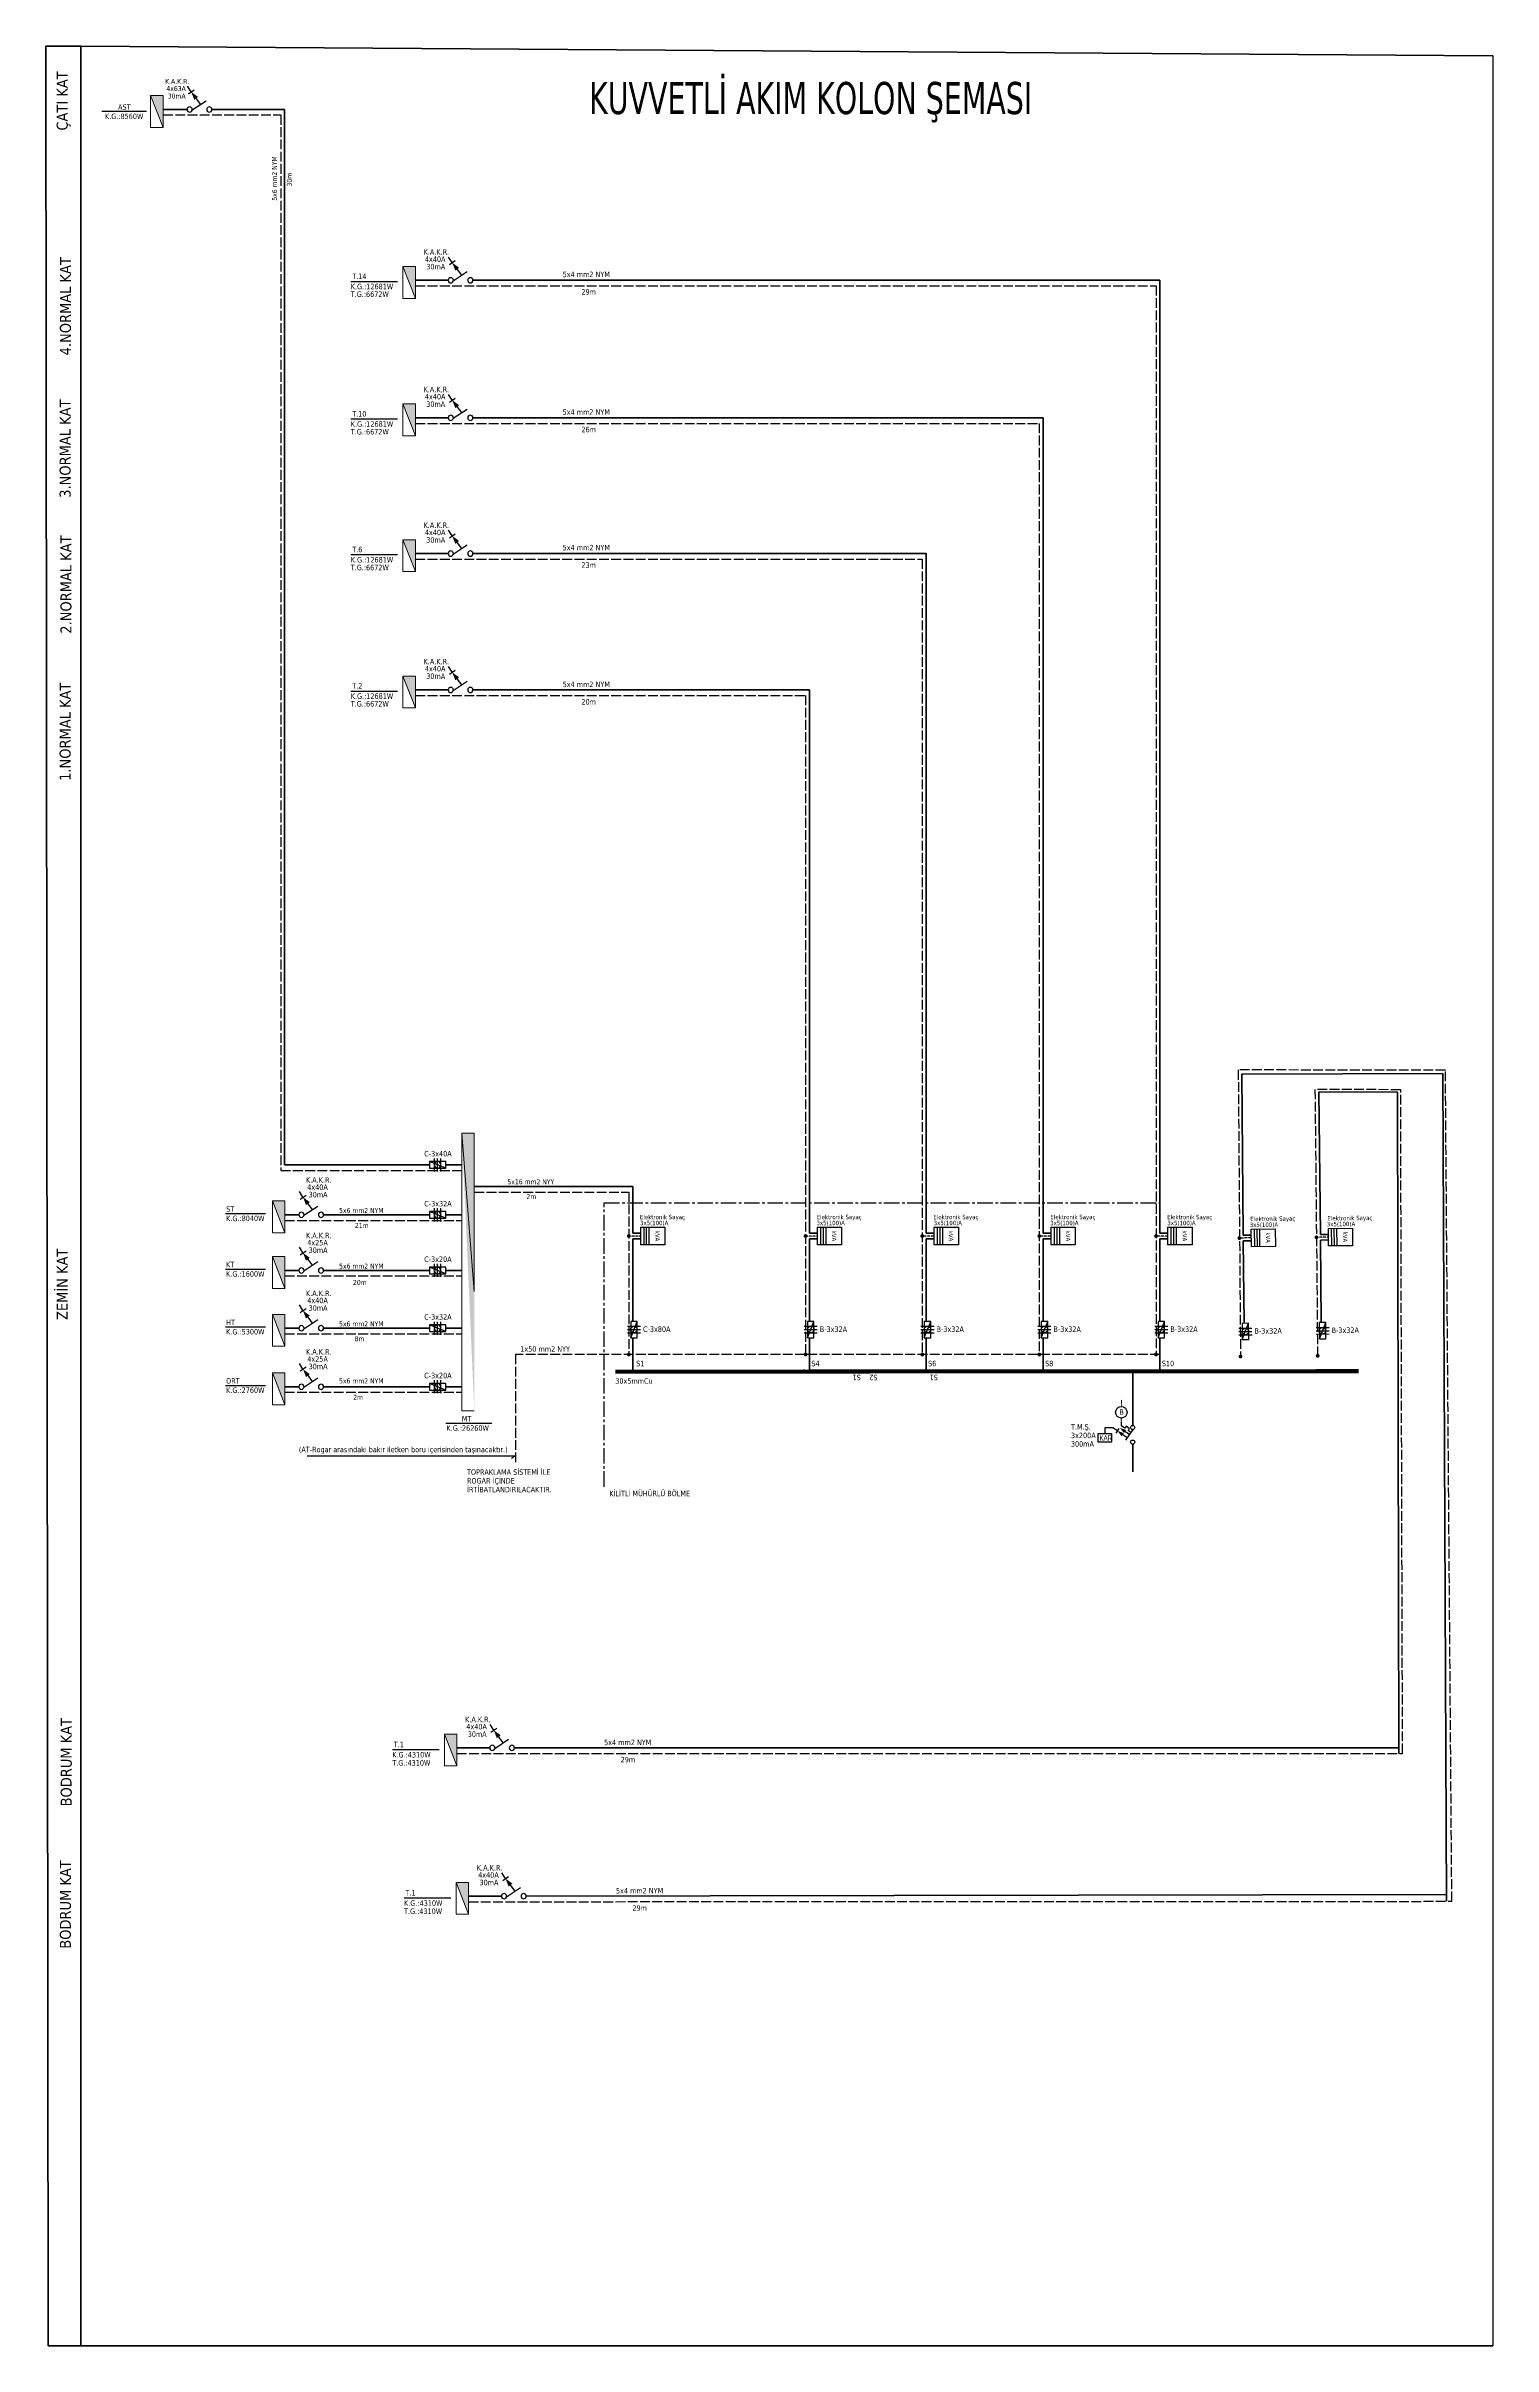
# Model space of a CAD drawing. Header units: millimetres. Extents: x -1335 to 33749, y 2338 to 5277.
# Drawn here: x 17846 to 19618, y 2413 to 5232 of the extents above; entities that cross this region are included whole.
import ezdxf

# ---------------------------------------------------------------- set-up
doc = ezdxf.new("R2010")
doc.units = ezdxf.units.MM
for name, pattern in [('ACAD_ISO02W100', [15, 12, -3]), ('CENTER2', [28.575, 19.05, -3.175, 3.175, -3.175]), ('DASHDOT2', [0.5, 0.25, -0.125, 0, -0.125]), ('HIDDEN', [0.375, 0.25, -0.125])]:
    doc.linetypes.add(name, pattern=pattern)
for name, color, linetype in [('00-04', 11, 'Continuous'), ('00-ELKYAZ', 141, 'Continuous'), ('025', 7, 'Continuous'), ('04', 11, 'Continuous'), ('KOLON SEMASI', 7, 'Continuous')]:
    doc.layers.add(name, color=color, linetype=linetype)
for name, color, linetype, lineweight in [('AHAT', 4, 'Continuous', 50), ('AYD-HAT', 241, 'Continuous', 20), ('DUVAR', 7, 'Continuous', 53), ('giriş kablo', 6, 'Continuous', 70), ('Linye-23', 220, 'Continuous', 25), ('PRIZ-ARM', 2, 'Continuous', 20), ('PRİZ', 140, 'Continuous', 30), ('SEMBOL', 51, 'Continuous', 0)]:
    doc.layers.add(name, color=color, linetype=linetype, lineweight=lineweight)
doc.styles.add('EREN', font='1simpl~1.shx', dxfattribs={"height": 2})
doc.styles.add('ROMANS', font='tahoma.ttf')

# ---------------------------------------------------------------- blocks, each defined once
blk = doc.blocks.new('AT')
at = {"layer": 'PRIZ-ARM', "color": 7}
blk.add_line((-28.9, 0), (28.9, 22.6), dxfattribs=at)
at = {"layer": 'PRIZ-ARM', "color": 4}
for p, q in [((-28.9, 0), (-28.9, 22.6)), ((-28.9, 22.6), (28.9, 22.6)), ((28.9, 0), (-28.9, 0)), ((28.9, 22.6), (28.9, 0))]:
    blk.add_line(p, q, dxfattribs=at)
at = {"layer": 'PRIZ-ARM', "color": 7}
blk.add_solid([(28.9, 22.6), (28.9, 0), (-28.9, 0)], dxfattribs=at)
blk = doc.blocks.new('KAR')
at = {"color": 11, "linetype": 'Continuous'}
for p, q in [((-6.3, 27.2), (-0.8, 35.7)), ((-7.9, -0.7), (-29, 13.5)), ((-20.8, 7.9), (-11.5, 20.6)), ((-2, 24.2), (-11, 30.3))]:
    blk.add_line(p, q, dxfattribs=at)
blk.add_lwpolyline([(-13.9, 17.1, 7.33, 0, 0), (-6.3, 27.1, 0, 0, 0)], format="xyseb", dxfattribs=at)
at = {"color": 11}
for centre in [(-34, 0), (-4, 0)]:
    blk.add_circle(centre, 4, dxfattribs=at)
blk = doc.blocks.new('B')
at = {"layer": 'SEMBOL'}
h = blk.add_hatch(color=256, dxfattribs=at)
edge = h.paths.add_edge_path()
edge.add_arc((0, 0), 3.48, 540, 900, ccw=False)
blk = doc.blocks.new('3AOS')
at = {"color": 11, "linetype": 'Continuous'}
for p, q in [((0, -5), (0, 5)), ((0, 5), (25, 5)), ((7.5, -10), (7.5, 10)), ((12.5, -10), (12.5, 10)), ((17.5, -10), (17.5, 10)), ((25, 5), (25, -5)), ((25, -5), (0, -5))]:
    blk.add_line(p, q, dxfattribs=at)
at = {"color": 11}
blk.add_line((0, -5), (25, 5), dxfattribs=at)
blk.add_circle((12.5, 0), 5, dxfattribs=at)
blk = doc.blocks.new('TOR')
at = {"color": 11, "linetype": 'Continuous'}
for p, q in [((-8, 0), (-28, 13.5)), ((-24.1, 10.9), (-15.5, 22.7)), ((-17.4, 6.4), (-9.5, 18)), ((-6, 26.3), (-15, 32.4)), ((-13.3, 3.6), (-9.6, 9)), ((-10.3, 29.3), (-4.8, 37.8)), ((-5.9, 6.5), (-9.6, 9)), ((-5.9, 6.5), (-1.7, 12.7)), ((-5.4, 15.2), (-0.8, 21.8)), ((-1.7, 12.7), (-5.4, 15.2))]:
    blk.add_line(p, q, dxfattribs=at)
for points in [[(-17.9, 19.2, 7.33, 0, 0), (-10.3, 29.3, 0, 0, 0)], [(-11.7, 14.6, 7.05, 0, 0), (-4.7, 24.5, 0, 0, 0)]]:
    blk.add_lwpolyline(points, format="xyseb", dxfattribs=at)
at = {"color": 11}
for centre in [(-32, 0), (-4, 0)]:
    blk.add_circle(centre, 4, dxfattribs=at)

msp = doc.modelspace()

# ---------------------------------------------------------------- linework, layer by layer
at = {"color": 11, "linetype": 'Continuous'}
for p, q in [((18569.9, 3669.1), (18561.9, 3669.1)), ((18561.9, 3669.1), (18561.9, 3649.1)), ((18569.9, 3649.1), (18569.9, 3669.1)), ((18786.4, 3669.1), (18778.4, 3669.1)), ((18778.4, 3669.1), (18778.4, 3649.1)), ((18786.4, 3649.1), (18786.4, 3669.1)), ((18929.5, 3669.1), (18921.5, 3669.1)), ((18921.5, 3669.1), (18921.5, 3649.1)), ((18929.5, 3649.1), (18929.5, 3669.1)), ((19072.8, 3669.1), (19064.8, 3669.1)), ((19064.8, 3669.1), (19064.8, 3649.1)), ((19072.8, 3649.1), (19072.8, 3669.1)), ((19215.9, 3669.1), (19207.9, 3669.1)), ((19207.9, 3669.1), (19207.9, 3649.1)), ((19215.9, 3649.1), (19215.9, 3669.1)), ((19318.9, 3666.8), (19310.9, 3666.7)), ((19310.9, 3666.7), (19311.1, 3646.7)), ((19319.1, 3646.8), (19318.9, 3666.8)), ((19413.4, 3667.7), (19405.4, 3667.6)), ((19405.4, 3667.6), (19405.6, 3647.6)), ((19413.6, 3647.7), (19413.4, 3667.7)), ((18557.9, 3663.1), (18573.9, 3663.1)), ((18557.9, 3659.1), (18573.9, 3659.1)), ((18557.9, 3655.1), (18573.9, 3655.1)), ((18561.9, 3649.1), (18569.9, 3649.1)), ((18774.4, 3663.1), (18790.4, 3663.1)), ((18774.4, 3659.1), (18790.4, 3659.1)), ((18774.4, 3655.1), (18790.4, 3655.1)), ((18778.4, 3649.1), (18786.4, 3649.1)), ((18917.5, 3663.1), (18933.5, 3663.1)), ((18917.5, 3659.1), (18933.5, 3659.1)), ((18917.5, 3655.1), (18933.5, 3655.1)), ((18921.5, 3649.1), (18929.5, 3649.1)), ((19060.8, 3663.1), (19076.8, 3663.1)), ((19060.8, 3659.1), (19076.8, 3659.1)), ((19060.8, 3655.1), (19076.8, 3655.1)), ((19064.8, 3649.1), (19072.8, 3649.1)), ((19203.9, 3663.1), (19219.9, 3663.1)), ((19203.9, 3659.1), (19219.9, 3659.1)), ((19203.9, 3655.1), (19219.9, 3655.1)), ((19207.9, 3649.1), (19215.9, 3649.1)), ((19307, 3660.7), (19323, 3660.8)), ((19307, 3656.7), (19323, 3656.8)), ((19307.1, 3652.7), (19323.1, 3652.8)), ((19311.1, 3646.7), (19319.1, 3646.8)), ((19401.5, 3661.6), (19417.4, 3661.7)), ((19401.5, 3657.6), (19417.5, 3657.7)), ((19401.5, 3653.6), (19417.5, 3653.7)), ((19405.6, 3647.6), (19413.6, 3647.7))]:
    msp.add_line(p, q, dxfattribs=at)
at = {"color": 11}
for p, q in [((18561.9, 3649.1), (18569.9, 3669.1)), ((18778.4, 3649.1), (18786.4, 3669.1)), ((18921.5, 3649.1), (18929.5, 3669.1)), ((19064.8, 3649.1), (19072.8, 3669.1)), ((19207.9, 3649.1), (19215.9, 3669.1)), ((19311.1, 3646.7), (19318.9, 3666.8)), ((19405.6, 3647.6), (19413.4, 3667.7))]:
    msp.add_line(p, q, dxfattribs=at)
for centre in [(18565.9, 3659.1), (18782.4, 3659.1), (18925.5, 3659.1), (19068.8, 3659.1), (19211.9, 3659.1), (19315, 3656.7), (19409.5, 3657.6)]:
    msp.add_circle(centre, 4, dxfattribs=at)
at = {"layer": '00-04', "color": 2}
for p, q in [((19152.8, 3538.5), (19142.6, 3538.5)), ((19142.6, 3538.5), (19142.6, 3531.5))]:
    msp.add_line(p, q, dxfattribs=at)
msp.add_lwpolyline([(19134.4, 3531.5), (19150.8, 3531.5), (19150.8, 3520.9), (19134.4, 3520.9)], close=True, dxfattribs=at)
at = {"layer": 'AHAT'}
for p, q in [((17989, 5154.2), (18018.4, 5154.2)), ((18048.8, 5154.2), (18137.8, 5154.2)), ((18137.8, 5154.2), (18137.8, 3860.9)), ((18298.1, 4944.9), (18338.2, 4944.9)), ((18368.6, 4944.9), (19210.3, 4944.9)), ((19210.3, 4944.9), (19210.3, 3777.1)), ((18298.1, 4776.4), (18338.2, 4776.4)), ((18368.6, 4776.4), (19067.2, 4776.4)), ((19067.2, 4776.4), (19067.2, 3777.1)), ((18298.1, 4610), (18338.2, 4610)), ((18368.6, 4610), (18923.9, 4610)), ((18923.9, 4610), (18923.9, 3777.1)), ((18298.1, 4442.9), (18338.2, 4442.9)), ((18368.6, 4442.9), (18780.8, 4442.9)), ((18780.8, 4442.9), (18780.8, 3777.1)), ((19556.9, 3972.7), (19310.8, 3972)), ((19310.8, 3972), (19312.3, 3774.7)), ((19405.1, 3950.3), (19406.8, 3775.6)), ((19501.2, 3950.2), (19405.1, 3950.3)), ((19502.8, 3139.7), (19501.2, 3950.2)), ((19561.4, 2958.4), (19556.9, 3972.7)), ((18137.8, 3860.9), (18315.3, 3860.9)), ((18335.3, 3860.9), (18355.1, 3860.9)), ((18370.3, 3834.2), (18564.3, 3834.2)), ((18564.3, 3834.2), (18564.3, 3777.1)), ((18138.1, 3799.7), (18155.3, 3799.7)), ((18185.6, 3799.7), (18315.3, 3799.7)), ((18335.3, 3799.7), (18355.1, 3799.7)), ((18574.2, 3777.1), (18564.3, 3777.1)), ((18790.7, 3777.1), (18780.8, 3777.1)), ((18933.8, 3777.1), (18923.9, 3777.1)), ((19077.1, 3777.1), (19067.2, 3777.1)), ((19220.1, 3777.1), (19210.3, 3777.1)), ((18574.2, 3770.3), (18564.3, 3770.3)), ((18564.3, 3770.3), (18564.3, 3669.1)), ((18790.7, 3770.3), (18780.8, 3770.3)), ((18780.8, 3770.3), (18780.8, 3669.1)), ((18933.8, 3770.3), (18923.9, 3770.3)), ((18923.9, 3770.3), (18923.9, 3669.1)), ((19077.1, 3770.3), (19067.2, 3770.3)), ((19067.2, 3770.3), (19067.2, 3669.1)), ((19220.1, 3770.3), (19210.3, 3770.3)), ((19210.3, 3770.3), (19210.3, 3669.1)), ((19322.2, 3774.8), (19312.3, 3774.7)), ((19322.2, 3768), (19312.4, 3767.9)), ((19312.4, 3767.9), (19313.3, 3666.7)), ((19416.6, 3775.7), (19406.8, 3775.6)), ((19416.7, 3768.9), (19406.8, 3768.8)), ((19406.8, 3768.8), (19407.8, 3667.6)), ((18138.1, 3731.5), (18155.3, 3731.5)), ((18185.6, 3731.5), (18315.3, 3731.5)), ((18335.3, 3731.5), (18355.1, 3731.5)), ((18138.1, 3660.7), (18155.3, 3660.7)), ((18185.6, 3660.7), (18315.3, 3660.7)), ((18335.3, 3660.7), (18355.1, 3660.7)), ((18564.3, 3649.1), (18564.3, 3607.5)), ((18780.8, 3649.1), (18780.8, 3607.5)), ((18923.9, 3649.1), (18923.9, 3607.5)), ((19067.2, 3649.1), (19067.2, 3607.5)), ((19210.3, 3649.1), (19210.3, 3607.5)), ((18774.1, 3607.7), (18774.1, 3610.2)), ((18868.6, 3607.7), (18868.6, 3610.2)), ((18138.1, 3589), (18155.3, 3589)), ((18185.6, 3589), (18315.3, 3589)), ((18335.3, 3589), (18355.1, 3589)), ((18348.9, 3146.4), (18389.1, 3146.4)), ((18419.5, 3146.4), (19502.8, 3146.4)), ((18363.3, 2964.6), (18403.5, 2964.6)), ((18433.9, 2964.6), (19561.4, 2966.7))]:
    msp.add_line(p, q, dxfattribs=at)
at = {"layer": 'AYD-HAT', "color": 4, "linetype": 'DASHDOT2'}
msp.add_line((19163, 3564.7), (19163, 3572.9), dxfattribs=at)
at = {"layer": 'DUVAR'}
for p, q in [((17848.1, 2413.5), (17845.5, 5232)), ((17845.5, 5232), (17888.3, 5231.9)), ((17888.3, 2413.5), (17888.3, 5231.9)), ((17888.3, 5231.9), (19618.3, 5220)), ((19618.3, 2413.5), (17848.1, 2413.5))]:
    msp.add_line(p, q, dxfattribs=at)
at = {"layer": 'giriş kablo'}
for p, q in [((19176.9, 3541.6), (19176.9, 3607.5)), ((19176.9, 3518.6), (19176.9, 3484.9))]:
    msp.add_line(p, q, dxfattribs=at)
at = {"layer": 'KOLON SEMASI', "color": 7}
for p, q in [((17968.8, 5151.7), (17914, 5151.7)), ((18276.2, 4943.2), (18219.1, 4943.2)), ((18276.2, 4774.7), (18219.1, 4774.7)), ((18276.2, 4608.3), (18219.1, 4608.3)), ((18276.2, 4441.2), (18219.1, 4441.2)), ((18065.4, 3801.2), (18114.6, 3801.2)), ((18577.9, 3784.5), (18577.9, 3762.9)), ((18581, 3784.5), (18581, 3762.9)), ((18584.2, 3784.5), (18584.2, 3762.9)), ((18794.4, 3784.5), (18794.4, 3762.9)), ((18797.6, 3784.5), (18797.6, 3762.9)), ((18800.8, 3784.5), (18800.8, 3762.9)), ((18937.4, 3784.5), (18937.4, 3762.9)), ((18940.6, 3784.5), (18940.6, 3762.9)), ((18943.8, 3784.5), (18943.8, 3762.9)), ((19080.8, 3784.5), (19080.8, 3762.9)), ((19084, 3784.5), (19084, 3762.9)), ((19087.2, 3784.5), (19087.2, 3762.9)), ((19223.8, 3784.5), (19223.8, 3762.9)), ((19227, 3784.5), (19227, 3762.9)), ((19230.2, 3784.5), (19230.2, 3762.9)), ((19325.8, 3782.2), (19326, 3760.6)), ((19329, 3782.2), (19329.2, 3760.6)), ((19332.2, 3782.3), (19332.4, 3760.7)), ((19420.2, 3783.1), (19420.4, 3761.5)), ((19423.4, 3783.1), (19423.6, 3761.6)), ((19426.6, 3783.2), (19426.8, 3761.6)), ((18065.4, 3733.1), (18114.6, 3733.1)), ((18065.4, 3662.3), (18114.6, 3662.3)), ((18065.4, 3590.6), (18114.6, 3590.6)), ((18335.3, 3544.2), (18391.6, 3544.2)), ((18327.1, 3143.9), (18269.9, 3143.9)), ((18341.5, 2962.1), (18284.4, 2962.1))]:
    msp.add_line(p, q, dxfattribs=at)
at = {"layer": 'KOLON SEMASI', "color": 7, "linetype": 'ACAD_ISO02W100'}
for p, q in [((17989, 5147.5), (18133.1, 5147.5)), ((18133.1, 5147.5), (18133.1, 3854.2)), ((18298.1, 4938.1), (19205.5, 4938.1)), ((19205.5, 4938.1), (19205.5, 3628.5)), ((18298.1, 4769.6), (19062.5, 4769.6)), ((19062.5, 4769.6), (19062.5, 3628.5)), ((18298.1, 4603.2), (18919.1, 4603.2)), ((18919.1, 4603.2), (18919.1, 3628.5)), ((18298.1, 4436.1), (18776.1, 4436.1)), ((18776.1, 4436.1), (18776.1, 3628.5)), ((19306.2, 3977.3), (19309, 3626)), ((19560, 3976.8), (19306.2, 3977.3)), ((19567.9, 2958.4), (19560, 3976.8)), ((19400.2, 3953.3), (19403.5, 3626.9)), ((19505.2, 3953), (19400.2, 3953.3)), ((19507.5, 3139.7), (19505.2, 3953)), ((18133.1, 3854.2), (18355.1, 3854.2)), ((18370.3, 3827.5), (18559.6, 3827.5)), ((18559.6, 3827.5), (18559.6, 3628.5)), ((18138.1, 3792.9), (18355.1, 3792.9)), ((18138.1, 3724.8), (18355.1, 3724.8)), ((18138.1, 3654), (18355.1, 3654)), ((18420.8, 3628.5), (18420.8, 3495.2)), ((19210.3, 3628.5), (18420.8, 3628.5)), ((18138.1, 3582.3), (18355.1, 3582.3)), ((18348.9, 3139.7), (19507.5, 3139.7)), ((18363.3, 2957.9), (19567.9, 2958.4))]:
    msp.add_line(p, q, dxfattribs=at)
at = {"layer": 'KOLON SEMASI', "color": 2, "linetype": 'CENTER2'}
for p, q in [((18529.3, 3814.4), (19210.3, 3814.4)), ((18529.3, 3466.3), (18529.3, 3814.4))]:
    msp.add_line(p, q, dxfattribs=at)
at = {"layer": 'KOLON SEMASI', "color": 7, "linetype": 'HIDDEN'}
for p, q in [((18574.2, 3773.7), (18559.6, 3773.7)), ((18790.7, 3773.7), (18776.1, 3773.7)), ((18933.8, 3773.7), (18919.1, 3773.7)), ((19077.1, 3773.7), (19062.5, 3773.7)), ((19220.1, 3773.7), (19205.5, 3773.7)), ((19322.2, 3771.4), (19307.6, 3771.2)), ((19416.7, 3772.3), (19402.1, 3772.1))]:
    msp.add_line(p, q, dxfattribs=at)
at = {"layer": 'KOLON SEMASI', "color": 2, "linetype": 'DASHDOT2'}
msp.add_line((19163, 3541.1), (19163, 3550.6), dxfattribs=at)
at = {"layer": 'KOLON SEMASI', "color": 2}
for points in [[(18603.7, 3784.5), (18603.7, 3762.9), (18574.2, 3762.9), (18574.2, 3784.5)], [(18820.2, 3784.5), (18820.2, 3762.9), (18790.7, 3762.9), (18790.7, 3784.5)], [(18963.3, 3784.5), (18963.3, 3762.9), (18933.8, 3762.9), (18933.8, 3784.5)], [(19106.6, 3784.5), (19106.6, 3762.9), (19077.1, 3762.9), (19077.1, 3784.5)], [(19249.7, 3784.5), (19249.7, 3762.9), (19220.1, 3762.9), (19220.1, 3784.5)], [(19351.6, 3782.5), (19351.8, 3760.9), (19322.3, 3760.6), (19322.1, 3782.2)], [(19446.1, 3783.4), (19446.3, 3761.8), (19416.8, 3761.5), (19416.6, 3783.1)]]:
    msp.add_lwpolyline(points, close=True, dxfattribs=at)
at = {"layer": 'KOLON SEMASI', "color": 1, "const_width": 4.95}
msp.add_lwpolyline([(19453.8, 3608.1), (18543, 3607.5)], dxfattribs=at)
at = {"layer": 'KOLON SEMASI', "color": 2}
msp.add_circle((19163, 3557.7), 7.03, dxfattribs=at)
at = {"layer": 'Linye-23'}
msp.add_line((19618.3, 5220), (19618.3, 2413.5), dxfattribs=at)
at = {"layer": 'PRIZ-ARM', "color": 4}
for p, q in [((18355.1, 3899.6), (18370.3, 3899.6)), ((18355.1, 3559.3), (18355.1, 3899.6)), ((18370.3, 3899.6), (18370.3, 3705.6)), ((18370.3, 3559.3), (18355.1, 3559.3))]:
    msp.add_line(p, q, dxfattribs=at)
at = {"layer": 'PRIZ-ARM', "color": 7}
msp.add_line((18370.3, 3705.6), (18355.1, 3899.6), dxfattribs=at)
msp.add_solid([(18355.1, 3899.6), (18370.3, 3899.6), (18370.3, 3559.3)], dxfattribs=at)
at = {"layer": 'PRİZ'}
for p, q in [((18165.6, 3504.5), (18420.8, 3504.5)), ((18420.8, 3504.5), (18415.9, 3501.1))]:
    msp.add_line(p, q, dxfattribs=at)

# ---------------------------------------------------------------- block references
at = {"layer": '00-04', "xscale": -0.7993541542804317, "yscale": 0.7993541542804317, "zscale": 0.7993541542804317}
for name, p in [('KAR', (18018.4, 5154.2)), ('KAR', (18338.2, 4944.9)), ('KAR', (18338.2, 4776.4)), ('KAR', (18338.2, 4610)), ('KAR', (18338.2, 4442.9)), ('3AOS', (18335.3, 3860.9)), ('KAR', (18155.3, 3799.7)), ('3AOS', (18335.3, 3799.7)), ('KAR', (18155.3, 3731.5)), ('3AOS', (18335.3, 3731.5)), ('KAR', (18155.3, 3660.7)), ('3AOS', (18335.3, 3660.7)), ('KAR', (18155.3, 3589)), ('3AOS', (18335.3, 3589)), ('KAR', (18389.1, 3146.4)), ('KAR', (18403.5, 2964.6))]:
    msp.add_blockref(name, p, dxfattribs=at)
at = {"layer": '00-04', "color": 2, "xscale": 0.6394833234208559, "yscale": 0.6394833234208559, "zscale": 0.6394833234208559, "rotation": 90}
msp.add_blockref('TOR', (19176.9, 3541.6), dxfattribs=at)
at = {"layer": 'KOLON SEMASI'}
for name, p, xscale, yscale, zscale, rotation in [('AT', (17989, 5151.7), 0.6756638509829432, 0.6756638509829432, 0.6756638509829432, 90), ('AT', (18298.1, 4942.3), 0.6756638509829432, 0.6756638509829432, 0.6756638509829432, 90), ('AT', (18298.1, 4773.8), 0.6756638509829432, 0.6756638509829432, 0.6756638509829432, 90), ('AT', (18298.1, 4607.4), 0.6756638509829432, 0.6756638509829432, 0.6756638509829432, 90), ('AT', (18298.1, 4440.4), 0.6756638509829432, 0.6756638509829432, 0.6756638509829432, 90), ('AT', (18138.1, 3797.1), 0.6756638509829432, 0.6756638509829432, 0.6756638509829432, 90), ('B', (19307.6, 3771.2), 0.6756638509800353, 0.6756638509800353, 0.6756638509800353, 0.550474606446889), ('B', (19402.1, 3772.1), 0.6756638509800353, 0.6756638509800353, 0.6756638509800353, 0.550474606446889), ('AT', (18138.1, 3729), 0.6756638509829432, 0.6756638509829432, 0.6756638509829432, 90), ('AT', (18138.1, 3658.2), 0.6756638509829432, 0.6756638509829432, 0.6756638509829432, 90), ('B', (19309, 3626), 0.6756638509800353, 0.6756638509800353, 0.6756638509800353, 0.550474606446889), ('B', (19403.5, 3626.9), 0.6756638509800353, 0.6756638509800353, 0.6756638509800353, 0.550474606446889), ('AT', (18138.1, 3586.5), 0.6756638509829432, 0.6756638509829432, 0.6756638509829432, 90), ('AT', (18348.9, 3143.9), 0.6756638509829432, 0.6756638509829432, 0.6756638509829432, 90), ('AT', (18363.3, 2962.1), 0.6756638509829432, 0.6756638509829432, 0.6756638509829432, 90)]:
    msp.add_blockref(name, p, dxfattribs=dict(at, xscale=xscale, yscale=yscale, zscale=zscale, rotation=rotation))
at = {"layer": 'KOLON SEMASI', "xscale": 0.6756638509800353, "yscale": 0.6756638509800353, "zscale": 0.6756638509800353}
for p in [(18559.6, 3773.7), (18776.1, 3773.7), (18919.1, 3773.7), (19062.5, 3773.7), (19205.5, 3773.7), (18559.6, 3628.5), (18776.1, 3628.5), (18919.1, 3628.5), (19062.5, 3628.5), (19205.5, 3628.5)]:
    msp.add_blockref('B', p, dxfattribs=at)

# ---------------------------------------------------------------- texts
at = {"layer": '00-ELKYAZ', "color": 2, "style": 'EREN', "width": 0.7}
msp.add_text('KAR', height=6.39, dxfattribs=at).set_placement((19136.2, 3523))
at = {"layer": '025', "style": 'ROMANS', "width": 0.75}
msp.add_text('KUVVETLİ AKIM KOLON ŞEMASI', height=39.383, dxfattribs=at).set_placement((18510.9, 5148.6))
at = {"layer": '04', "color": 2, "style": 'ROMANS'}
for s, height, p in [('1x50 mm2 NYY', 6.711, (18426.6, 3631.9)), ('30x5mmCu', 6.71, (18543, 3592.7, -1648.9)), ('KİLİTLİ MÜHÜRLÜ BÖLME', 6.711, (18535.7, 3454.9))]:
    msp.add_text(s, height=height, dxfattribs=at).set_placement(p)
at = {"layer": 'KOLON SEMASI', "color": 4, "style": 'ROMANS'}
for s, height, p in [('ÇATI KAT', 13.51, (17872.1, 5128.4)), ('4.NORMAL KAT', 13.509, (17876.1, 4852.9)), ('3.NORMAL KAT', 13.509, (17875.7, 4678.4)), ('2.NORMAL KAT', 13.509, (17876.7, 4511.8)), ('1.NORMAL KAT', 13.509, (17875.7, 4331.5)), ('ZEMİN KAT', 13.51, (17872.1, 3670.8)), ('BODRUM KAT', 13.51, (17877, 3074.7)), ('BODRUM KAT', 13.51, (17876, 2900.3))]:
    msp.add_text(s, height=height, rotation=90, dxfattribs=at).set_placement(p)
at = {"layer": 'KOLON SEMASI', "color": 2, "style": 'ROMANS'}
for s, height, p in [('K.A.K.R.', 6.04, (17991.5, 5185.7)), ('4x63A', 6.04, (17993, 5176.9)), ('30mA', 6.04, (17994.7, 5167.7)), ('K.G.:8560W', 6.71, (17917.8, 5142.5)), ('K.A.K.R.', 6.71, (18308.1, 4976.3)), ('4x40A', 6.71, (18309.7, 4967.5)), ('30mA', 6.71, (18311.4, 4958.3)), ('K.G.:12681W', 6.711, (18218.9, 4934)), ('5x4 mm2 NYM', 6.711, (18478.5, 4948.8)), ('29m', 6.71, (18501.5, 4927.4)), ('T.G.:6672W', 6.71, (18218.9, 4924.5)), ('K.A.K.R.', 6.71, (18308.1, 4807.8)), ('4x40A', 6.71, (18309.7, 4799)), ('30mA', 6.71, (18311.4, 4789.8)), ('K.G.:12681W', 6.711, (18218.9, 4765.5)), ('5x4 mm2 NYM', 6.711, (18478.5, 4780.1)), ('26m', 6.71, (18501.5, 4758.7)), ('T.G.:6672W', 6.71, (18218.9, 4756)), ('K.A.K.R.', 6.71, (18308.1, 4641.4)), ('4x40A', 6.71, (18309.7, 4632.6)), ('30mA', 6.71, (18311.4, 4623.4)), ('T.G.:6672W', 6.71, (18218.9, 4589.6)), ('K.G.:12681W', 6.711, (18218.9, 4599.1)), ('5x4 mm2 NYM', 6.711, (18478.5, 4614)), ('23m', 6.71, (18501.5, 4592.6)), ('K.A.K.R.', 6.71, (18308.1, 4474.3)), ('4x40A', 6.71, (18309.7, 4465.6)), ('30mA', 6.71, (18311.4, 4456.4)), ('T.G.:6672W', 6.71, (18218.9, 4422.6)), ('K.G.:12681W', 6.711, (18218.9, 4432)), ('5x4 mm2 NYM', 6.711, (18478.5, 4446.4)), ('20m', 6.71, (18501.5, 4425)), ('C-3x40A', 6.71, (18308.9, 3871.3)), ('K.A.K.R.', 6.71, (18164, 3839.1)), ('4x40A', 6.71, (18165.6, 3830.3)), ('5x16 mm2 NYY ', 6.04, (18410.9, 3837.2)), ('30mA', 6.71, (18167.3, 3821.1)), ('5x6 mm2 NYM ', 6.04, (18204.6, 3802)), ('C-3x32A', 6.71, (18308.9, 3810)), ('2m', 6.04, (18434.1, 3819)), ('K.G.:8040W', 6.71, (18066.2, 3792)), ('K.A.K.R.', 6.71, (18164, 3771)), ('21m', 6.04, (18224, 3783.7)), ('3x5(100)A', 5.37, (18573.2, 3787)), ('Elektronik Sayaç', 5.369, (18573.2, 3794.3)), ('3x5(100)A', 5.37, (18789.5, 3787)), ('Elektronik Sayaç', 5.369, (18789.7, 3794.3)), ('Elektronik Sayaç', 5.369, (18932.7, 3794.3)), ('3x5(100)A', 5.37, (18933, 3787)), ('3x5(100)A', 5.37, (19075.8, 3787)), ('Elektronik Sayaç', 5.369, (19076.1, 3794.3)), ('3x5(100)A', 5.37, (19219.3, 3787)), ('Elektronik Sayaç', 5.369, (19219.1, 3794.3)), ('4x25A', 6.71, (18165.6, 3762.2)), ('30mA', 6.71, (18167.3, 3753)), ('K.G.:1600W', 6.71, (18066.2, 3723.9)), ('5x6 mm2 NYM ', 6.04, (18204.6, 3733.8)), ('C-3x20A', 6.71, (18308.9, 3741.9)), ('K.A.K.R.', 6.71, (18164, 3700.1)), ('4x40A', 6.71, (18165.6, 3691.4)), ('20m', 6.04, (18221.6, 3713.8)), ('30mA', 6.71, (18167.3, 3682.2)), ('5x6 mm2 NYM ', 6.04, (18204.6, 3663)), ('C-3x32A', 6.71, (18308.9, 3671.1)), ('K.G.:5300W', 6.71, (18066.2, 3653.1)), ('8m', 6.04, (18223.6, 3644.8)), ('C-3x80A', 6.71, (18577, 3656.2)), ('B-3x32A', 6.71, (18793.5, 3656.2)), ('B-3x32A', 6.71, (18936.6, 3656.2)), ('B-3x32A', 6.71, (19079.9, 3656.2)), ('B-3x32A', 6.71, (19223, 3656.2)), ('K.A.K.R.', 6.71, (18164, 3628.5)), ('4x25A', 6.71, (18165.6, 3619.7)), ('30mA', 6.71, (18167.3, 3610.5)), ('S1', 6.71, (18568.6, 3614.1)), ('S4', 6.71, (18783.2, 3614.1)), ('S6', 6.71, (18926.2, 3614.1)), ('S8', 6.71, (19069.6, 3614.1)), ('S10', 6.71, (19212.6, 3614.1)), ('K.G.:2760W', 6.71, (18066.2, 3581.4)), ('5x6 mm2 NYM ', 6.04, (18204.6, 3593.1)), ('C-3x20A', 6.71, (18308.9, 3599.4)), ('2m', 6.04, (18221.8, 3573.1)), ('B', 6.71, (19160.6, 3554.6)), ('K.G.:26260W', 6.711, (18336.1, 3535)), ('T.M.Ş.', 6.71, (19101.3, 3536.5)), ('3x200A', 6.71, (19101.3, 3526)), ('300mA', 6.71, (19101.2, 3515.6)), ('K.A.K.R.', 6.71, (18359, 3177.9)), ('4x40A', 6.71, (18360.5, 3169.1)), ('30mA', 6.71, (18362.2, 3159.9)), ('T.G.:4310W', 6.71, (18269.8, 3124.7)), ('K.G.:4310W', 6.71, (18269.8, 3134.7)), ('5x4 mm2 NYM', 6.711, (18529.3, 3149.8)), ('29m', 6.71, (18549.6, 3128.7)), ('K.A.K.R.', 6.71, (18373.4, 2996.1)), ('4x40A', 6.71, (18375, 2987.3)), ('K.G.:4310W', 6.71, (18284.2, 2952.9)), ('30mA', 6.71, (18376.6, 2978.1)), ('5x4 mm2 NYM', 6.711, (18543.8, 2968)), ('T.G.:4310W', 6.71, (18284.2, 2942.9)), ('29m', 6.71, (18564, 2946.9))]:
    msp.add_text(s, height=height, dxfattribs=at).set_placement(p)
at = {"layer": 'KOLON SEMASI', "color": 4, "style": 'ROMANS'}
for s, height, p in [('AST', 6.71, (17933.8, 5153.9)), ('T.14', 6.71, (18220.7, 4946.5)), ('T.10', 6.71, (18220.7, 4778)), ('T.6', 6.71, (18220.7, 4611.6)), ('T.2', 6.71, (18220.7, 4444.5)), ('ST', 6.71, (18066.2, 3803.5)), ('KT', 6.71, (18066.2, 3735.4)), ('HT', 6.71, (18066.2, 3664.5)), ('ORT', 6.71, (18066.2, 3592.9)), ('    MT', 6.71, (18344.9, 3546.4)), ('(AT-Rogar arasındaki bakır iletken boru içerisinden taşınacaktır.)', 6.711, (18155.3, 3508.7)), ('TOPRAKLAMA SİSTEMİ İLE', 6.711, (18361.3, 3481.1)), ('ROGAR İÇİNDE ', 6.711, (18361.3, 3470.4)), ('İRTİBATLANDIRILACAKTIR.', 6.711, (18361.3, 3459.6)), ('T.1 ', 6.71, (18271.6, 3147.3)), ('T.1 ', 6.71, (18286, 2965.5))]:
    msp.add_text(s, height=height, dxfattribs=at).set_placement(p)
at = {"layer": 'KOLON SEMASI', "color": 2, "style": 'ROMANS'}
for s, height, rotation, p in [('5x6 mm2 NYM ', 6.04, 90, (18128.4, 5042.4)), ('30m', 6.04, 90, (18146.7, 5059.9)), ('kVA', 5.37, 270, (18592, 3780.2, 4.6)), ('kVA', 5.37, 270, (18808.6, 3780.2, 4.6)), ('kVA', 5.37, 270, (18951.6, 3780.2, 4.6)), ('kVA', 5.37, 270, (19095, 3780.2, 4.6)), ('kVA', 5.37, 270, (19238, 3780.2, 4.6)), ('3x5(100)A', 5.37, 0.5505, (19320.3, 3784.7)), ('Elektronik Sayaç', 5.369, 0.5505, (19321, 3791.9)), ('kVA', 5.37, 270.5505, (19340, 3778.1, 4.6)), ('3x5(100)A', 5.37, 0.5505, (19414.8, 3785.6)), ('Elektronik Sayaç', 5.369, 0.5505, (19415.4, 3792.8)), ('kVA', 5.37, 270.5505, (19434.5, 3779, 4.6)), ('B-3x32A', 6.71, 0.5505, (19326.1, 3653.9)), ('B-3x32A', 6.71, 0.5505, (19420.6, 3654.8)), ('S1', 6.71, 180, (18843.7, 3603.7)), ('S2', 6.71, 180, (18864.3, 3603.7)), ('S1', 6.71, 180, (18938.2, 3603.7))]:
    msp.add_text(s, height=height, rotation=rotation, dxfattribs=at).set_placement(p)

doc.saveas('drawing.dxf')
